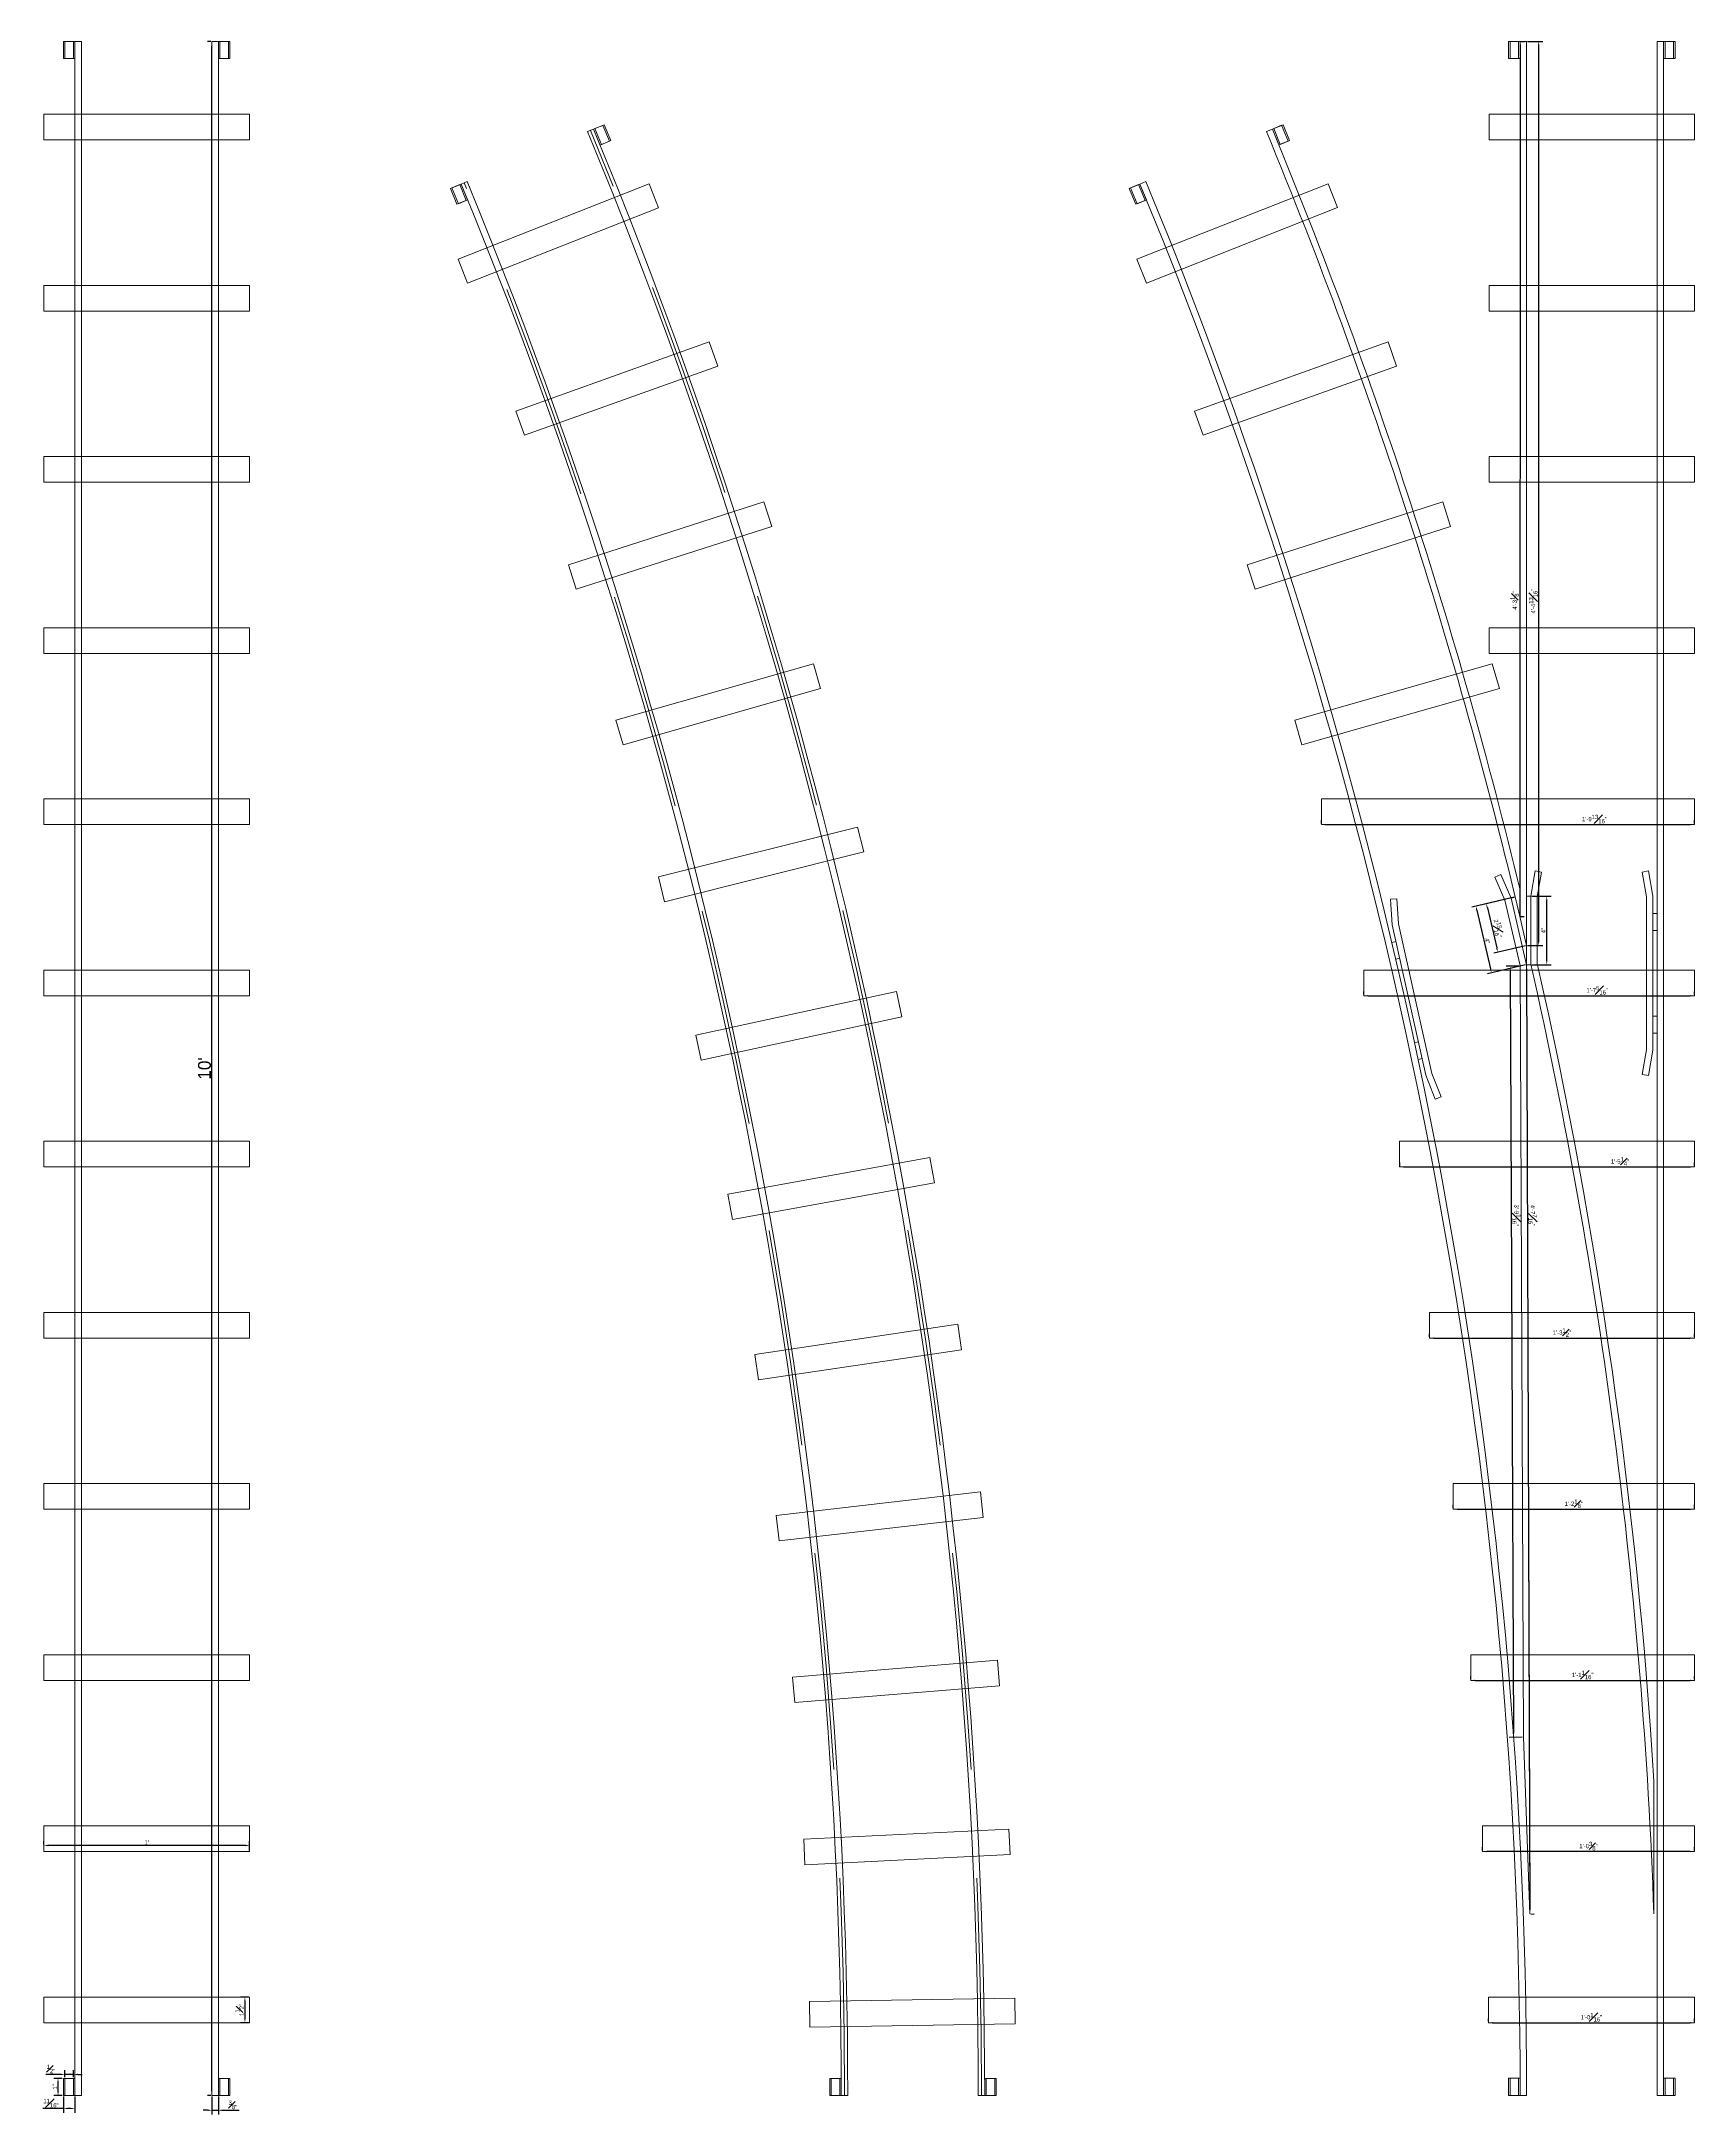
# Model space of a CAD drawing. Header units: inches. Extents: x -6 to 90, y -1 to 120.
import ezdxf

# ---------------------------------------------------------------- set-up
doc = ezdxf.new("R2010")
doc.units = ezdxf.units.IN
doc.header["$PDMODE"] = 34
doc.linetypes.add('DASHED', pattern=[19.05, 12.7, -6.35])
doc.layers.get('0').update_dxf_attribs({"lineweight": 0})
doc.dimstyles.get("Standard").update_dxf_attribs({"dimscale": 2.5, "dimtxt": 0.1, "dimasz": 0.1, "dimexe": 0.1, "dimexo": 0.025, "dimgap": 0.025, "dimtad": 1, "dimtoh": 1, "dimdec": 4, "dimlunit": 4, "dimtxsty": 'Standard', "dimcen": 0.09, "dimadec": 0, "dimazin": 0, "dimtfac": 1, "dimtdec": 4, "dimtofl": 0, "dimtmove": 0, "dimatfit": 3, "dimfxl": 1, "dimfrac": 1, "dimtolj": 1, "dimtzin": 0, "dimarcsym": 0})
doc.dimstyles.new('Standard-Large', dxfattribs={"dimscale": 2.5, "dimtxt": 0.3, "dimasz": 0.1, "dimexe": 0.1, "dimexo": 0.025, "dimgap": 0.025, "dimtad": 1, "dimtoh": 1, "dimdec": 4, "dimlunit": 4, "dimtxsty": 'Standard', "dimcen": 0.09, "dimadec": 0, "dimazin": 0, "dimtfac": 1, "dimtdec": 4, "dimtofl": 0, "dimtmove": 0, "dimatfit": 3, "dimfxl": 1, "dimfrac": 1, "dimtolj": 1, "dimtzin": 0, "dimarcsym": 0})

# ---------------------------------------------------------------- blocks, each defined once
blk = doc.blocks.new('*D1')
at = {"color": 0, "lineweight": -2, "transparency": 16777216}
for p, q in [((-5.03, 1.23), (-5.9, 1.23)), ((-4.78, 1.06), (-4.78, 1.48)), ((-4.28, 1.23), (-4.78, 1.23)), ((-4.28, 1.06), (-4.28, 1.48)), ((-4.03, 1.23), (-3.77, 1.23))]:
    blk.add_line(p, q, dxfattribs=at)
at = {"color": 0, "transparency": 16777216}
for points in [[(-5.03, 1.27), (-5.03, 1.19), (-4.78, 1.23)], [(-4.03, 1.27), (-4.03, 1.19), (-4.28, 1.23)]]:
    blk.add_solid(points, dxfattribs=at)
at = {"layer": 'Defpoints', "color": 0, "transparency": 16777216}
for p in [(-4.78, 1.23), (-4.78, 1), (-4.28, 1)]:
    blk.add_point(p, dxfattribs=at)
at = {"color": 0, "transparency": 16777216, "insert": (-5.59, 1.55), "char_height": 0.25, "attachment_point": 5}
blk.add_mtext('{\\H1x;\\S1#2;}"', dxfattribs=at)
blk = doc.blocks.new('*D2')
at = {"color": 0, "lineweight": -2, "transparency": 16777216}
for p, q in [((-4.86, -0.76), (-6.07, -0.76)), ((-4.86, -0.06), (-4.86, -1.01)), ((-4.44, -0.76), (-4.61, -0.76)), ((-4.19, -0.06), (-4.19, -1.01))]:
    blk.add_line(p, q, dxfattribs=at)
at = {"color": 0, "transparency": 16777216}
for points in [[(-4.61, -0.72), (-4.61, -0.8), (-4.86, -0.76)], [(-4.44, -0.72), (-4.44, -0.8), (-4.19, -0.76)]]:
    blk.add_solid(points, dxfattribs=at)
at = {"layer": 'Defpoints', "color": 0, "transparency": 16777216}
for p in [(-4.86, 0), (-4.19, 0), (-4.86, -0.76)]:
    blk.add_point(p, dxfattribs=at)
at = {"color": 0, "transparency": 16777216, "insert": (-5.59, -0.45), "char_height": 0.25, "attachment_point": 5}
blk.add_mtext('{\\H1x;\\S11#16;}"', dxfattribs=at)
blk = doc.blocks.new('*D3')
at = {"color": 0, "lineweight": -2, "transparency": 16777216}
for p, q in [((-4.93, 1), (-5.43, 1)), ((-5.18, 0.75), (-5.18, 0.25)), ((-4.93, 0), (-5.43, 0))]:
    blk.add_line(p, q, dxfattribs=at)
at = {"color": 0, "transparency": 16777216}
for points in [[(-5.22, 0.75), (-5.13, 0.75), (-5.18, 1)], [(-5.22, 0.25), (-5.13, 0.25), (-5.18, 0)]]:
    blk.add_solid(points, dxfattribs=at)
at = {"layer": 'Defpoints', "color": 0, "transparency": 16777216}
for p in [(-4.86, 1), (-4.86, 0), (-5.18, 0)]:
    blk.add_point(p, dxfattribs=at)
at = {"color": 0, "transparency": 16777216, "insert": (-5.36, 0.5), "char_height": 0.25, "attachment_point": 5, "rotation": 90}
blk.add_mtext('1"', dxfattribs=at)
blk = doc.blocks.new('*D4')
at = {"color": 0, "lineweight": -2, "transparency": 16777216}
for p, q in [((3.56, -0.86), (3.31, -0.86)), ((3.81, -0.06), (3.81, -1.11)), ((3.81, -0.86), (4.19, -0.86)), ((4.19, -0.06), (4.19, -1.11)), ((4.44, -0.86), (5.4, -0.86))]:
    blk.add_line(p, q, dxfattribs=at)
at = {"color": 0, "transparency": 16777216}
for points in [[(3.56, -0.82), (3.56, -0.91), (3.81, -0.86)], [(4.44, -0.82), (4.44, -0.91), (4.19, -0.86)]]:
    blk.add_solid(points, dxfattribs=at)
at = {"layer": 'Defpoints', "color": 0, "transparency": 16777216}
for p in [(3.81, 0), (4.19, 0), (4.19, -0.86)]:
    blk.add_point(p, dxfattribs=at)
at = {"color": 0, "transparency": 16777216, "insert": (5.04, -0.55), "char_height": 0.25, "attachment_point": 5}
blk.add_mtext('{\\H1x;\\S3#8;}"', dxfattribs=at)
blk = doc.blocks.new('*D5')
at = {"color": 0, "lineweight": -2, "transparency": 16777216}
for p, q in [((5.94, 5.75), (5.49, 5.75)), ((5.74, 5.5), (5.74, 4.5)), ((5.94, 4.25), (5.49, 4.25))]:
    blk.add_line(p, q, dxfattribs=at)
at = {"color": 0, "transparency": 16777216}
for points in [[(5.7, 5.5), (5.78, 5.5), (5.74, 5.75)], [(5.7, 4.5), (5.78, 4.5), (5.74, 4.25)]]:
    blk.add_solid(points, dxfattribs=at)
at = {"layer": 'Defpoints', "color": 0, "transparency": 16777216}
for p in [(6, 5.75), (5.74, 4.25), (6, 4.25)]:
    blk.add_point(p, dxfattribs=at)
at = {"color": 0, "transparency": 16777216, "insert": (5.42, 5), "char_height": 0.25, "attachment_point": 5, "rotation": 90}
blk.add_mtext('1{\\H1x;\\S1#2;}"', dxfattribs=at)
blk = doc.blocks.new('*D6')
at = {"color": 0, "lineweight": -2, "transparency": 16777216}
for p, q in [((-6, 14.67), (-6, 14.86)), ((5.75, 14.61), (-5.75, 14.61)), ((6, 14.31), (6, 14.86))]:
    blk.add_line(p, q, dxfattribs=at)
at = {"color": 0, "transparency": 16777216}
for points in [[(-5.75, 14.65), (-5.75, 14.56), (-6, 14.61)], [(5.75, 14.65), (5.75, 14.56), (6, 14.61)]]:
    blk.add_solid(points, dxfattribs=at)
at = {"layer": 'Defpoints', "color": 0, "transparency": 16777216}
for p in [(-6, 14.61), (-6, 14.61), (6, 14.25)]:
    blk.add_point(p, dxfattribs=at)
at = {"color": 0, "transparency": 16777216, "insert": (0, 14.79), "char_height": 0.25, "attachment_point": 5}
blk.add_mtext("1'", dxfattribs=at)
blk = doc.blocks.new('*D7')
at = {"color": 0, "lineweight": -2, "transparency": 16777216}
for p, q in [((3.75, 120), (3.56, 120)), ((3.81, 0.25), (3.81, 119.75)), ((3.75, 0), (3.56, 0))]:
    blk.add_line(p, q, dxfattribs=at)
at = {"color": 0, "transparency": 16777216}
for points in [[(3.77, 119.75), (3.85, 119.75), (3.81, 120)], [(3.77, 0.25), (3.85, 0.25), (3.81, 0)]]:
    blk.add_solid(points, dxfattribs=at)
at = {"layer": 'Defpoints', "color": 0, "transparency": 16777216}
for p in [(3.81, 120), (3.81, 120), (3.81, 0)]:
    blk.add_point(p, dxfattribs=at)
at = {"color": 0, "transparency": 16777216, "insert": (3.38, 60), "char_height": 0.75, "attachment_point": 5, "rotation": 90}
blk.add_mtext("\\A1;10'", dxfattribs=at)
blk = doc.blocks.new('*D25')
at = {"color": 0, "lineweight": -2, "transparency": 16777216}
for p, q in [((79.89, 70), (78.02, 69.57)), ((78.32, 69.38), (78.87, 67.04)), ((80.55, 67.17), (78.69, 66.74))]:
    blk.add_line(p, q, dxfattribs=at)
at = {"color": 0, "transparency": 16777216}
for points in [[(78.36, 69.39), (78.28, 69.37), (78.26, 69.62)], [(78.91, 67.05), (78.83, 67.03), (78.93, 66.79)]]:
    blk.add_solid(points, dxfattribs=at)
at = {"layer": 'Defpoints', "color": 0, "transparency": 16777216}
for p in [(79.95, 70.02), (78.93, 66.79), (80.61, 67.19)]:
    blk.add_point(p, dxfattribs=at)
at = {"color": 0, "transparency": 16777216, "insert": (78.93, 68.18), "char_height": 0.25, "attachment_point": 5, "rotation": 283.2274}
blk.add_mtext('\\A1;2{\\H1x;\\S15#16;}"', dxfattribs=at)
blk = doc.blocks.new('*D26')
at = {"color": 0, "lineweight": -2, "transparency": 16777216}
for p, q in [((79.64, 69.95), (77.41, 69.42)), ((77.71, 69.24), (78.5, 65.83)), ((80.55, 66.05), (78.32, 65.53))]:
    blk.add_line(p, q, dxfattribs=at)
at = {"color": 0, "transparency": 16777216}
for points in [[(77.75, 69.25), (77.67, 69.23), (77.65, 69.48)], [(78.54, 65.84), (78.46, 65.82), (78.56, 65.59)]]:
    blk.add_solid(points, dxfattribs=at)
at = {"layer": 'Defpoints', "color": 0, "transparency": 16777216}
for p in [(79.7, 69.96), (78.56, 65.59), (80.61, 66.06)]:
    blk.add_point(p, dxfattribs=at)
at = {"color": 0, "transparency": 16777216, "insert": (78.32, 67.45), "char_height": 0.25, "attachment_point": 5, "rotation": 283.1225}
blk.add_mtext('\\A1;4"', dxfattribs=at)
blk = doc.blocks.new('*D27')
at = {"color": 0, "lineweight": -2, "transparency": 16777216}
for p, q in [((80.92, 70.06), (82.04, 70.06)), ((81.79, 66.31), (81.79, 69.81)), ((80.92, 66.06), (82.04, 66.06))]:
    blk.add_line(p, q, dxfattribs=at)
at = {"color": 0, "transparency": 16777216}
for points in [[(81.75, 69.81), (81.83, 69.81), (81.79, 70.06)], [(81.75, 66.31), (81.83, 66.31), (81.79, 66.06)]]:
    blk.add_solid(points, dxfattribs=at)
at = {"layer": 'Defpoints', "color": 0, "transparency": 16777216}
for p in [(80.86, 70.06), (81.79, 70.06), (80.86, 66.06)]:
    blk.add_point(p, dxfattribs=at)
at = {"color": 0, "transparency": 16777216, "insert": (81.6, 68.06), "char_height": 0.25, "attachment_point": 5, "rotation": 90}
blk.add_mtext('\\A1;4"', dxfattribs=at)
blk = doc.blocks.new('*D28')
at = {"color": 0, "lineweight": -2, "transparency": 16777216}
for p, q in [((78.38, 4.32), (78.38, 4.5)), ((78.63, 4.25), (90.17, 4.25)), ((90.42, 4.32), (90.42, 4.5))]:
    blk.add_line(p, q, dxfattribs=at)
at = {"color": 0, "transparency": 16777216}
for points in [[(78.63, 4.29), (78.63, 4.21), (78.38, 4.25)], [(90.17, 4.29), (90.17, 4.21), (90.42, 4.25)]]:
    blk.add_solid(points, dxfattribs=at)
at = {"layer": 'Defpoints', "color": 0, "transparency": 16777216}
for p in [(78.38, 4.25), (90.42, 4.25), (90.42, 4.25)]:
    blk.add_point(p, dxfattribs=at)
at = {"color": 0, "transparency": 16777216, "insert": (84.4, 4.57), "char_height": 0.25, "attachment_point": 5}
blk.add_mtext('\\A1;1\'-0{\\H1x;\\S1#16;}"', dxfattribs=at)
blk = doc.blocks.new('*D29')
at = {"color": 0, "lineweight": -2, "transparency": 16777216}
for p, q in [((78.04, 14.32), (78.04, 14.5)), ((90.17, 14.25), (78.29, 14.25)), ((90.42, 14.32), (90.42, 14.5))]:
    blk.add_line(p, q, dxfattribs=at)
at = {"color": 0, "transparency": 16777216}
for points in [[(78.29, 14.29), (78.29, 14.21), (78.04, 14.25)], [(90.17, 14.29), (90.17, 14.21), (90.42, 14.25)]]:
    blk.add_solid(points, dxfattribs=at)
at = {"layer": 'Defpoints', "color": 0, "transparency": 16777216}
for p in [(78.04, 14.25), (78.04, 14.25), (90.42, 14.25)]:
    blk.add_point(p, dxfattribs=at)
at = {"color": 0, "transparency": 16777216, "insert": (84.23, 14.57), "char_height": 0.25, "attachment_point": 5}
blk.add_mtext('\\A1;1\'-0{\\H1x;\\S3#8;}"', dxfattribs=at)
blk = doc.blocks.new('*D30')
at = {"color": 0, "lineweight": -2, "transparency": 16777216}
for p, q in [((77.35, 24.32), (77.35, 24.5)), ((77.6, 24.25), (90.17, 24.25)), ((90.42, 24.32), (90.42, 24.5))]:
    blk.add_line(p, q, dxfattribs=at)
at = {"color": 0, "transparency": 16777216}
for points in [[(77.6, 24.29), (77.6, 24.21), (77.35, 24.25)], [(90.17, 24.29), (90.17, 24.21), (90.42, 24.25)]]:
    blk.add_solid(points, dxfattribs=at)
at = {"layer": 'Defpoints', "color": 0, "transparency": 16777216}
for p in [(77.35, 24.25), (90.42, 24.25), (90.42, 24.25)]:
    blk.add_point(p, dxfattribs=at)
at = {"color": 0, "transparency": 16777216, "insert": (83.89, 24.57), "char_height": 0.25, "attachment_point": 5}
blk.add_mtext('\\A1;1\'-1{\\H1x;\\S1#16;}"', dxfattribs=at)
blk = doc.blocks.new('*D31')
at = {"color": 0, "lineweight": -2, "transparency": 16777216}
for p, q in [((76.32, 34.32), (76.32, 34.5)), ((76.57, 34.25), (90.17, 34.25)), ((90.42, 34.32), (90.42, 34.5))]:
    blk.add_line(p, q, dxfattribs=at)
at = {"color": 0, "transparency": 16777216}
for points in [[(76.57, 34.29), (76.57, 34.21), (76.32, 34.25)], [(90.17, 34.29), (90.17, 34.21), (90.42, 34.25)]]:
    blk.add_solid(points, dxfattribs=at)
at = {"layer": 'Defpoints', "color": 0, "transparency": 16777216}
for p in [(76.32, 34.25), (90.42, 34.25), (90.42, 34.25)]:
    blk.add_point(p, dxfattribs=at)
at = {"color": 0, "transparency": 16777216, "insert": (83.37, 34.57), "char_height": 0.25, "attachment_point": 5}
blk.add_mtext('\\A1;1\'-2{\\H1x;\\S1#8;}"', dxfattribs=at)
blk = doc.blocks.new('*D32')
at = {"color": 0, "lineweight": -2, "transparency": 16777216}
for p, q in [((74.94, 44.32), (74.94, 44.5)), ((75.19, 44.25), (90.17, 44.25)), ((90.42, 44.32), (90.42, 44.5))]:
    blk.add_line(p, q, dxfattribs=at)
at = {"color": 0, "transparency": 16777216}
for points in [[(75.19, 44.29), (75.19, 44.21), (74.94, 44.25)], [(90.17, 44.29), (90.17, 44.21), (90.42, 44.25)]]:
    blk.add_solid(points, dxfattribs=at)
at = {"layer": 'Defpoints', "color": 0, "transparency": 16777216}
for p in [(74.94, 44.25), (90.42, 44.25), (90.42, 44.25)]:
    blk.add_point(p, dxfattribs=at)
at = {"color": 0, "transparency": 16777216, "insert": (82.68, 44.57), "char_height": 0.25, "attachment_point": 5}
blk.add_mtext('\\A1;1\'-3{\\H1x;\\S1#2;}"', dxfattribs=at)
blk = doc.blocks.new('*D33')
at = {"color": 0, "lineweight": -2, "transparency": 16777216}
for p, q in [((73.2, 54.32), (73.2, 54.5)), ((90.42, 54.32), (90.42, 54.5)), ((73.45, 54.25), (90.17, 54.25))]:
    blk.add_line(p, q, dxfattribs=at)
at = {"color": 0, "transparency": 16777216}
for points in [[(73.45, 54.29), (73.45, 54.21), (73.2, 54.25)], [(90.17, 54.29), (90.17, 54.21), (90.42, 54.25)]]:
    blk.add_solid(points, dxfattribs=at)
at = {"layer": 'Defpoints', "color": 0, "transparency": 16777216}
for p in [(73.2, 54.25), (90.42, 54.25), (90.42, 54.25)]:
    blk.add_point(p, dxfattribs=at)
at = {"color": 0, "transparency": 16777216, "insert": (86.07, 54.57), "char_height": 0.25, "attachment_point": 5}
blk.add_mtext('\\A1;1\'-5{\\H1x;\\S1#4;}"', dxfattribs=at)
blk = doc.blocks.new('*D34')
at = {"color": 0, "lineweight": -2, "transparency": 16777216}
for p, q in [((71.1, 64.32), (71.1, 64.5)), ((71.35, 64.25), (90.17, 64.25)), ((90.42, 64.32), (90.42, 64.5))]:
    blk.add_line(p, q, dxfattribs=at)
at = {"color": 0, "transparency": 16777216}
for points in [[(71.35, 64.29), (71.35, 64.21), (71.1, 64.25)], [(90.17, 64.29), (90.17, 64.21), (90.42, 64.25)]]:
    blk.add_solid(points, dxfattribs=at)
at = {"layer": 'Defpoints', "color": 0, "transparency": 16777216}
for p in [(71.1, 64.25), (90.42, 64.25), (90.42, 64.25)]:
    blk.add_point(p, dxfattribs=at)
at = {"color": 0, "transparency": 16777216, "insert": (84.74, 64.57), "char_height": 0.25, "attachment_point": 5}
blk.add_mtext('\\A1;1\'-7{\\H1x;\\S5#16;}"', dxfattribs=at)
blk = doc.blocks.new('*D35')
at = {"color": 0, "lineweight": -2, "transparency": 16777216}
for p, q in [((68.63, 74.32), (68.63, 74.5)), ((68.88, 74.25), (90.17, 74.25)), ((90.42, 74.32), (90.42, 74.5))]:
    blk.add_line(p, q, dxfattribs=at)
at = {"color": 0, "transparency": 16777216}
for points in [[(68.88, 74.29), (68.88, 74.21), (68.63, 74.25)], [(90.17, 74.29), (90.17, 74.21), (90.42, 74.25)]]:
    blk.add_solid(points, dxfattribs=at)
at = {"layer": 'Defpoints', "color": 0, "transparency": 16777216}
for p in [(68.63, 74.25), (90.42, 74.25), (90.42, 74.25)]:
    blk.add_point(p, dxfattribs=at)
at = {"color": 0, "transparency": 16777216, "insert": (84.58, 74.57), "char_height": 0.25, "attachment_point": 5}
blk.add_mtext('\\A1;1\'-9{\\H1x;\\S13#16;}"', dxfattribs=at)
blk = doc.blocks.new('*D38')
at = {"color": 0, "lineweight": -2, "transparency": 16777216}
for p, q in [((80.3, 120), (80.5, 120)), ((80.23, 69.13), (80.25, 119.75)), ((80.28, 68.88), (80.48, 68.88))]:
    blk.add_line(p, q, dxfattribs=at)
at = {"color": 0, "transparency": 16777216}
for points in [[(80.21, 119.75), (80.29, 119.75), (80.25, 120)], [(80.19, 69.13), (80.27, 69.13), (80.23, 68.88)]]:
    blk.add_solid(points, dxfattribs=at)
at = {"layer": 'Defpoints', "color": 0, "transparency": 16777216}
for p in [(80.24, 120), (80.25, 120), (80.22, 68.88)]:
    blk.add_point(p, dxfattribs=at)
at = {"color": 0, "transparency": 16777216, "insert": (79.92, 87.34), "char_height": 0.25, "attachment_point": 5, "rotation": 89.9782}
blk.add_mtext('\\A1;4\'-3{\\H1x;\\S1#8;}"', dxfattribs=at)
blk = doc.blocks.new('*D39')
at = {"color": 0, "lineweight": -2, "transparency": 16777216}
for p, q in [((80.67, 120), (81.57, 120)), ((81.32, 67.44), (81.32, 119.75)), ((80.67, 67.19), (81.57, 67.19))]:
    blk.add_line(p, q, dxfattribs=at)
at = {"color": 0, "transparency": 16777216}
for points in [[(81.27, 119.75), (81.36, 119.75), (81.32, 120)], [(81.27, 67.44), (81.36, 67.44), (81.32, 67.19)]]:
    blk.add_solid(points, dxfattribs=at)
at = {"layer": 'Defpoints', "color": 0, "transparency": 16777216}
for p in [(80.61, 120), (81.32, 120), (80.61, 67.19)]:
    blk.add_point(p, dxfattribs=at)
at = {"color": 0, "transparency": 16777216, "insert": (81, 87.31), "char_height": 0.25, "attachment_point": 5, "rotation": 90}
blk.add_mtext('\\A1;4\'-4{\\H1x;\\S13#16;}"', dxfattribs=at)
blk = doc.blocks.new('*D42')
at = {"color": 0, "lineweight": -2, "transparency": 16777216}
for p, q in [((80.61, 65.81), (80.8, 10.85)), ((80.67, 66.06), (80.86, 66.07)), ((80.86, 10.6), (81.05, 10.61))]:
    blk.add_line(p, q, dxfattribs=at)
at = {"color": 0, "transparency": 16777216}
for points in [[(80.65, 65.81), (80.57, 65.81), (80.61, 66.06)], [(80.84, 10.85), (80.76, 10.85), (80.8, 10.6)]]:
    blk.add_solid(points, dxfattribs=at)
at = {"layer": 'Defpoints', "color": 0, "transparency": 16777216}
for p in [(80.61, 66.06), (80.8, 10.6), (80.8, 10.6)]:
    blk.add_point(p, dxfattribs=at)
at = {"color": 0, "transparency": 16777216, "insert": (80.97, 51.41), "char_height": 0.25, "attachment_point": 5, "rotation": 270.1937}
blk.add_mtext('\\A1;4\'-7{\\H1x;\\S7#16;}"', dxfattribs=at)
blk = doc.blocks.new('*D43')
at = {"color": 0, "lineweight": -2, "transparency": 16777216}
for p, q in [((80.17, 65.98), (79.41, 65.97)), ((79.66, 65.72), (79.85, 21.17)), ((80.36, 20.93), (79.6, 20.92))]:
    blk.add_line(p, q, dxfattribs=at)
at = {"color": 0, "transparency": 16777216}
for points in [[(79.7, 65.72), (79.62, 65.72), (79.66, 65.97)], [(79.89, 21.17), (79.8, 21.17), (79.85, 20.92)]]:
    blk.add_solid(points, dxfattribs=at)
at = {"layer": 'Defpoints', "color": 0, "transparency": 16777216}
for p in [(80.24, 65.98), (79.85, 20.92), (80.42, 20.93)]:
    blk.add_point(p, dxfattribs=at)
at = {"color": 0, "transparency": 16777216, "insert": (80.03, 51.42), "char_height": 0.25, "attachment_point": 5, "rotation": 270.2382}
blk.add_mtext('\\A1;3\'-9{\\H1x;\\S1#16;}"', dxfattribs=at)

msp = doc.modelspace()

# ---------------------------------------------------------------- linework, layer by layer
for p, q in [((80.23615, 68.79942), (80.23615, 120.00262)), ((80.23615, 120.00262), (80.61115, 120.00262)), ((80.61115, 120.00262), (80.61115, 67.18893)), ((25.7584, 114.7332), (26.10486, 114.87671)), ((65.41428, 114.73589), (65.76073, 114.8794)), ((18.36736, 111.67174), (18.71382, 111.81524)), ((58.02324, 111.67443), (58.3697, 111.81793)), ((80.86115, 70.06438), (81.12162, 71.54159)), ((81.12162, 71.54159), (81.49092, 71.47647)), ((81.49092, 71.47647), (81.23615, 70.03157)), ((87.72567, 71.54159), (87.35637, 71.47647)), ((87.35637, 71.47647), (87.61115, 70.03157)), ((87.98615, 70.06438), (87.72567, 71.54159)), ((79.10477, 71.33543), (78.76088, 71.18587)), ((78.76088, 71.18587), (79.34605, 69.84042)), ((79.70301, 69.9599), (79.10477, 71.33543)), ((72.6606, 69.88565), (73.03489, 69.9087)), ((72.75279, 68.38849), (72.6606, 69.88565)), ((73.03489, 69.9087), (73.12507, 68.44428)), ((79.34605, 69.84042), (80.23615, 66.0225)), ((79.70301, 69.9599), (79.9461, 70.01828)), ((80.61115, 66.06438), (79.70301, 69.9599)), ((81.23615, 70.03157), (81.23615, 66.13412)), ((87.61115, 70.03157), (87.61115, 61.09719)), ((87.98615, 61.06438), (87.98615, 70.06438)), ((87.98615, 69.06438), (88.23615, 69.06438)), ((74.72245, 59.60703), (72.75279, 68.38849)), ((73.12507, 68.44428), (75.08289, 59.71558)), ((80.61115, 67.18893), (80.23615, 68.79942)), ((88.23615, 68.06438), (87.98615, 68.06438)), ((72.74171, 67.35819), (72.98498, 67.41582)), ((73.21384, 66.44236), (72.97037, 66.38556)), ((80.42365, 20.92604), (80.23615, 66.0225)), ((80.79865, 10.60425), (80.61115, 66.06438)), ((88.23615, 63.06438), (87.98615, 63.06438)), ((87.98615, 62.06438), (88.23615, 62.06438)), ((74.30812, 61.56364), (74.06372, 61.51101)), ((74.51696, 60.58569), (74.27238, 60.5339)), ((87.61115, 61.09719), (87.35637, 59.65229)), ((87.72567, 59.58717), (87.98615, 61.06438)), ((75.27854, 58.21391), (74.72245, 59.60703)), ((75.08289, 59.71558), (75.62682, 58.35294)), ((87.35637, 59.65229), (87.72567, 59.58717)), ((75.62682, 58.35294), (75.27854, 58.21391)), ((80.79865, 10.60425), (80.42365, 20.92604)), ((88.04865, 10.60425), (88.04865, 18.37092)), ((80.23615, 0.00262), (80.61115, 0.00262)), ((40.58027, -0.00007), (40.95527, -0.00007)), ((48.58027, -0.00007), (48.95527, -0.00007))]:
    msp.add_line(p, q)
for points in [[(-4.1875, 120), (-4.8625, 120), (-4.8625, 119), (-4.1875, 119)], [(-3.8125, 0), (-4.1875, 0), (-4.1875, 120), (-3.8125, 120)], [(3.8125, 0), (4.1875, 0), (4.1875, 120), (3.8125, 120)], [(4.1875, 120), (4.8625, 120), (4.8625, 119), (4.1875, 119)], [(80.23615, 119.00262), (79.56115, 119.00262), (79.56115, 120.00262), (80.23615, 120.00262)], [(88.23615, 0.00262), (88.61115, 0.00262), (88.61115, 120.00262), (88.23615, 120.00262)], [(88.61115, 119.00262), (89.28615, 119.00262), (89.28615, 120.00262), (88.61115, 120.00262)], [(-6, 114.25), (6, 114.25), (6, 115.75), (-6, 115.75)], [(26.10486, 114.87671), (26.72847, 115.13502), (27.11116, 114.21114), (26.48754, 113.95283)], [(66.14342, 113.95552), (66.76704, 114.21383), (66.38435, 115.13771), (65.76073, 114.8794)], [(78.42365, 114.25262), (90.42365, 114.25262), (90.42365, 115.75262), (78.42365, 115.75262)], [(18.36736, 111.67174), (17.74375, 111.41343), (18.12643, 110.48955), (18.75005, 110.74786)], [(18.7484, 105.88204), (29.90861, 110.29223), (29.35733, 111.68725), (18.19713, 107.27706)], [(58.40593, 110.75055), (57.78231, 110.49224), (57.39962, 111.41612), (58.02324, 111.67443)], [(58.40428, 105.88473), (69.56448, 110.29492), (69.01321, 111.68994), (57.853, 107.27975)], [(-6, 104.25), (6, 104.25), (6, 105.75), (-6, 105.75)], [(78.42365, 104.25262), (90.42365, 104.25262), (90.42365, 105.75262), (78.42365, 105.75262)], [(22.06822, 96.99183), (33.36674, 101.03451), (32.86141, 102.44682), (21.56288, 98.40414)], [(61.72409, 96.99452), (73.02262, 101.0372), (72.51729, 102.44951), (61.21876, 98.40683)], [(-6, 94.25), (6, 94.25), (6, 95.75), (-6, 95.75)], [(78.42365, 94.25262), (90.42365, 94.25262), (90.42365, 95.75262), (78.42365, 95.75262)], [(25.09537, 87.99776), (36.52012, 91.66859), (36.06127, 93.09669), (24.63652, 89.42585)], [(64.75125, 88.00045), (76.176, 91.67128), (75.71715, 93.09938), (64.2924, 89.42854)], [(-6, 84.25), (6, 84.25), (6, 85.75), (-6, 85.75)], [(78.42365, 84.25262), (90.42365, 84.25262), (90.42365, 85.75262), (78.42365, 85.75262)], [(27.82663, 78.90946), (39.36537, 82.20452), (38.95349, 83.64686), (27.41475, 80.3518)], [(67.48251, 78.91215), (79.02125, 82.20721), (78.60937, 83.64955), (67.07063, 80.35449)], [(-6, 74.25), (6, 74.25), (6, 75.75), (-6, 75.75)], [(68.62747, 74.25262), (90.42365, 74.25262), (90.42365, 75.75262), (68.62747, 75.75262)], [(30.25907, 69.73666), (41.89944, 72.65242), (41.53497, 74.10747), (29.8946, 71.1917)], [(80.61115, 66.06438), (80.86115, 66.06438), (80.86115, 70.06438), (80.61115, 70.06438)], [(-6, 64.25), (6, 64.25), (6, 65.75), (-6, 65.75)], [(71.09714, 64.25262), (90.42365, 64.25262), (90.42365, 65.75262), (71.09714, 65.75262)], [(32.39008, 60.48918), (44.11962, 63.02252), (43.80295, 64.48871), (32.07341, 61.95537)], [(-6, 54.25), (6, 54.25), (6, 55.75), (-6, 55.75)], [(73.19708, 54.25262), (90.42365, 54.25262), (90.42365, 55.75262), (73.19708, 55.75262)], [(34.21737, 51.17693), (46.02353, 53.32514), (45.755, 54.8009), (33.94885, 52.6527)], [(-6, 44.25), (6, 44.25), (6, 45.75), (-6, 45.75)], [(35.739, 41.80988), (47.60912, 43.57065), (47.38903, 45.05441), (35.51891, 43.29365)], [(74.93534, 44.25262), (90.42365, 44.25262), (90.42365, 45.75262), (74.93534, 45.75262)], [(-6, 34.25), (6, 34.25), (6, 35.75), (-6, 35.75)], [(36.95334, 32.39806), (48.87471, 33.76951), (48.70328, 35.25968), (36.78191, 33.88823)], [(76.31845, 34.25262), (90.42365, 34.25262), (90.42365, 35.75262), (76.31845, 35.75262)], [(-6, 24.25), (6, 24.25), (6, 25.75), (-6, 25.75)], [(77.35147, 24.25262), (90.42365, 24.25262), (90.42365, 25.75262), (77.35147, 25.75262)], [(37.85908, 22.95155), (49.81894, 23.9322), (49.69636, 25.42718), (37.7365, 24.44653)], [(-6, 14.25), (6, 14.25), (6, 15.75), (-6, 15.75)], [(78.03812, 14.25262), (90.42365, 14.25262), (90.42365, 15.75262), (78.03812, 15.75262)], [(38.45525, 13.48046), (50.4408, 14.06927), (50.3672, 15.56746), (38.38165, 14.97865)], [(-6, 4.25), (6, 4.25), (6, 5.75), (-6, 5.75)], [(38.74122, 3.99493), (50.73961, 4.19127), (50.71507, 5.69107), (38.71668, 5.49473)], [(78.38083, 4.25262), (90.42365, 4.25262), (90.42365, 5.75262), (78.38083, 5.75262)], [(-4.1875, 0), (-4.8625, 0), (-4.8625, 1), (-4.1875, 1)], [(4.1875, 0), (4.8625, 0), (4.8625, 1), (4.1875, 1)], [(40.58027, -0.00007), (39.90527, -0.00007), (39.90527, 0.99993), (40.58027, 0.99993)], [(48.95527, -0.00007), (49.63027, -0.00007), (49.63027, 0.99993), (48.95527, 0.99993)], [(80.23615, 0.00262), (79.56115, 0.00262), (79.56115, 1.00262), (80.23615, 1.00262)], [(88.61115, 0.00262), (89.28615, 0.00262), (89.28615, 1.00262), (88.61115, 1.00262)]]:
    msp.add_lwpolyline(points, close=True)
at = {"linetype": 'DASHED'}
for points in [[(-4.775, 120), (-4.275, 120), (-4.275, 119), (-4.775, 119)], [(4.775, 120), (4.275, 120), (4.275, 119), (4.775, 119)], [(80.14865, 119.00262), (79.64865, 119.00262), (79.64865, 120.00262), (80.14865, 120.00262)], [(89.19865, 119.00262), (88.69865, 119.00262), (88.69865, 120.00262), (89.19865, 120.00262)], [(26.64764, 115.10154), (26.1857, 114.9102), (26.56838, 113.98632), (27.03032, 114.17766)], [(66.6862, 114.18035), (66.22426, 113.98901), (65.84157, 114.91289), (66.30351, 115.10423)], [(18.28653, 111.63825), (17.82459, 111.44691), (18.20727, 110.52303), (18.66921, 110.71437)], [(58.32509, 110.71706), (57.86315, 110.52572), (57.48046, 111.4496), (57.9424, 111.64094)], [(-4.775, 0), (-4.275, 0), (-4.275, 1), (-4.775, 1)], [(4.775, 0), (4.275, 0), (4.275, 1), (4.775, 1)], [(40.49277, -0.00007), (39.99277, -0.00007), (39.99277, 0.99993), (40.49277, 0.99993)], [(49.54277, -0.00007), (49.04277, -0.00007), (49.04277, 0.99993), (49.54277, 0.99993)], [(80.14865, 0.00262), (79.64865, 0.00262), (79.64865, 1.00262), (80.14865, 1.00262)], [(89.19865, 0.00262), (88.69865, 0.00262), (88.69865, 1.00262), (89.19865, 1.00262)]]:
    msp.add_lwpolyline(points, close=True, dxfattribs=at)
for centre, radius, start, end in [((-251.23223, -0.00007), 299.8125, 0, 22.5), ((-251.23223, -0.00007), 300.1875, 0, 22.5), ((-211.57635, 0.00262), 299.8125, 13.2656403, 22.5), ((-211.57635, 0.00262), 300.1875, 13.5659011, 22.5), ((-251.23223, -0.00007), 291.8125, 0, 22.5), ((-251.23223, -0.00007), 292.1875, 0, 22.5), ((-211.57635, 0.00262), 291.8125, 0, 22.5), ((-211.57635, 0.00262), 292.1875, 0, 22.5), ((-211.57635, 0.00262), 299.8125, 2.0264507, 12.7346811), ((-211.57635, 0.00262), 300.1875, 3.5080876, 12.7266915)]:
    msp.add_arc(centre, radius, start, end)
for radius in [300, 292]:
    msp.add_arc((-251.23223, -0.00007), radius, 0, 22.5, dxfattribs=at)

# ---------------------------------------------------------------- dimensions: what is measured, and where the dimension line sits
dim = msp.add_linear_dim(base=(3.8125, 120), p1=(3.8125, 0), p2=(3.8125, 120), angle=90, dimstyle='Standard-Large')
dim.commit()
dim.dimension.update_dxf_attribs({"geometry": '*D7', "text_midpoint": (3.375, 60)})
for base, p1, p2, angle, picture, middle, dimtype in [((80.24858, 120.00261), (80.21668, 68.88301), (80.23615, 120.00262), 89.9781845, '*D38', (80.23615, 87.33967), 161), ((81.31531, 120.00262), (80.61115, 67.18893), (80.61115, 120.00262), 90, '*D39', (81.31531, 87.31289), 160), ((78.55921, 65.58603), (79.70301, 69.9599), (80.61115, 66.06438), 283.1225456, '*D26', (78.13347, 67.41229), 161), ((78.92978, 66.79372), (79.9461, 70.01828), (80.61115, 67.18893), 283.2273539, '*D25', (78.6209, 68.10779), 161), ((81.79018, 70.06438), (80.86115, 66.06438), (80.86115, 70.06438), 90, '*D27', (81.79018, 68.06438), 160), ((79.846678, 20.92364), (80.236335, 65.977002), (80.423646, 20.926039), 270.2382204, '*D43', (79.719895, 51.416844), 161), ((80.79865, 10.60425), (80.61115, 66.06438), (80.79865, 10.60425), 270.1937052, '*D42', (80.66069, 51.40889), 161)]:
    dim = msp.add_linear_dim(base=base, p1=p1, p2=p2, angle=angle, dimstyle='Standard')
    dim.commit()
    dim.dimension.update_dxf_attribs({"geometry": picture, "text_midpoint": middle, "dimtype": dimtype})
for base, p1, p2, picture, middle in [((90.42365, 74.25262), (68.62747, 74.25262), (90.42365, 74.25262), '*D35', (84.57691, 74.25262)), ((90.42365, 64.25262), (71.09714, 64.25262), (90.42365, 64.25262), '*D34', (84.73806, 64.25262)), ((90.42365, 54.25262), (73.19708, 54.25262), (90.42365, 54.25262), '*D33', (86.0664, 54.25262))]:
    dim = msp.add_linear_dim(base=base, p1=p1, p2=p2, dimstyle='Standard')
    dim.commit()
    dim.dimension.update_dxf_attribs({"geometry": picture, "text_midpoint": middle, "dimtype": 160})
for base, p1, p2, picture, middle in [((90.42365, 44.25262), (74.93534, 44.25262), (90.42365, 44.25262), '*D32', (82.6795, 44.56512)), ((90.42365, 34.25262), (76.31845, 34.25262), (90.42365, 34.25262), '*D31', (83.37105, 34.56512)), ((90.42365, 24.25262), (77.35147, 24.25262), (90.42365, 24.25262), '*D30', (83.88756, 24.56512)), ((78.03812, 14.25262), (90.42365, 14.25262), (78.03812, 14.25262), '*D29', (84.23088, 14.56512)), ((90.42365, 4.25262), (78.38083, 4.25262), (90.42365, 4.25262), '*D28', (84.40224, 4.56512))]:
    dim = msp.add_linear_dim(base=base, p1=p1, p2=p2, dimstyle='Standard')
    dim.commit()
    dim.dimension.update_dxf_attribs({"geometry": picture, "text_midpoint": middle})
for base, p1, p2, picture, middle in [((-6, 14.60514), (6, 14.25), (-6, 14.60514), '*D6', (0, 14.79264)), ((-4.775, 1.2332), (-4.275, 1), (-4.775, 1), '*D1', (-5.5875, 1.5457)), ((-4.8625, -0.7593), (-4.1875, 0), (-4.8625, 0), '*D2', (-5.59167, -0.4468)), ((4.1875, -0.8643), (3.8125, 0), (4.1875, 0), '*D4', (5.04167, -0.5518))]:
    dim = msp.add_linear_dim(base=base, p1=p1, p2=p2, dimstyle='Standard', override={"dimtad": 1, "dimtoh": 0, "dimdec": 4, "dimlunit": 4, "dimcen": 2.5, "dimtofl": 1, "dimtolj": 0, "dimtzin": 8})
    dim.commit()
    dim.dimension.update_dxf_attribs({"geometry": picture, "text_midpoint": middle})
for base, p1, p2, picture, middle in [((5.73731, 4.25), (6, 5.75), (6, 4.25), '*D5', (5.42481, 5)), ((-5.17588, 0), (-4.8625, 1), (-4.8625, 0), '*D3', (-5.36338, 0.5))]:
    dim = msp.add_linear_dim(base=base, p1=p1, p2=p2, angle=90, dimstyle='Standard', override={"dimtad": 1, "dimtoh": 0, "dimdec": 4, "dimlunit": 4, "dimcen": 2.5, "dimtofl": 1, "dimtolj": 0, "dimtzin": 8})
    dim.commit()
    dim.dimension.update_dxf_attribs({"geometry": picture, "text_midpoint": middle})

doc.saveas('drawing.dxf')
